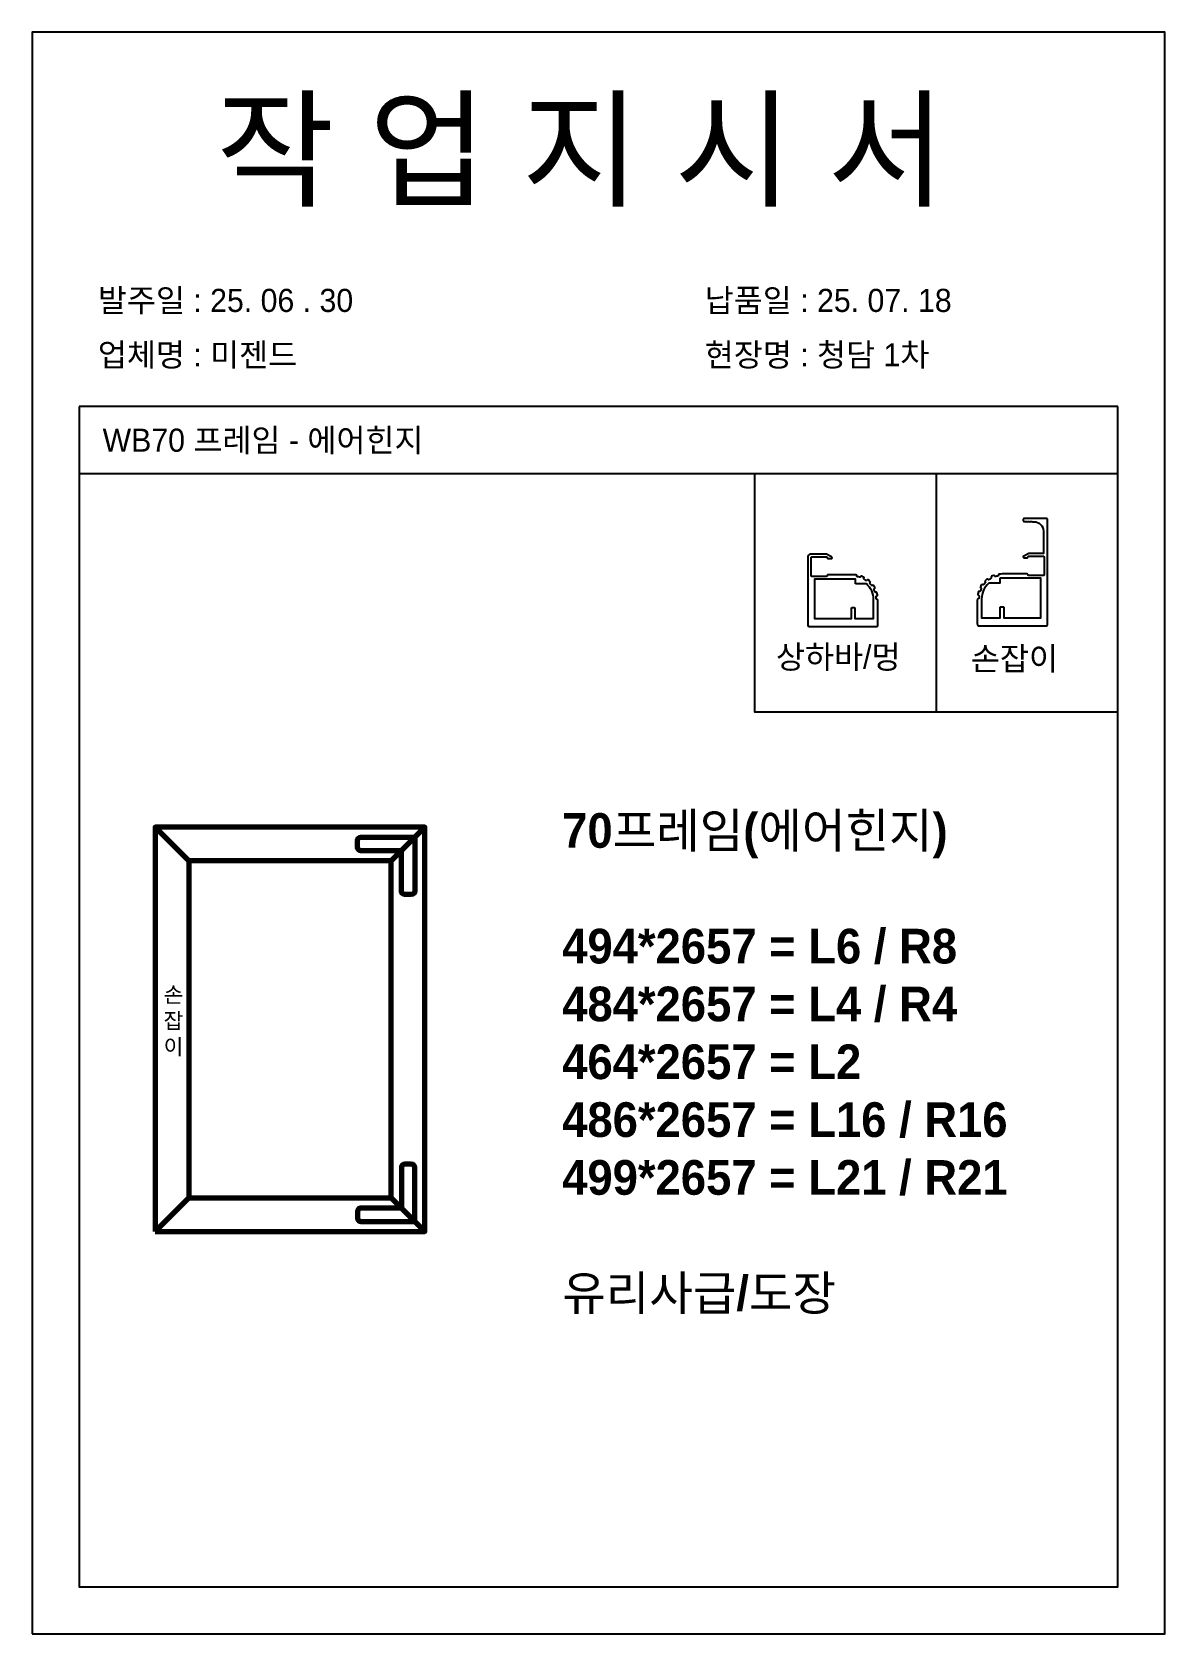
# Model space of a CAD drawing. Header units: millimetres. Extents: x -44117 to 256353, y -2095463 to 65325.
# Drawn here: x 111335 to 113015, y -173653 to -171277 of the extents above; entities that cross this region are included whole.
import ezdxf

# ---------------------------------------------------------------- set-up
doc = ezdxf.new("R2010")
doc.units = ezdxf.units.MM
doc.header["$LTSCALE"] = 10
doc.layers.add('Layer1', color=7, linetype='Continuous', lineweight=70)

msp = doc.modelspace()

# ---------------------------------------------------------------- texts
at = {"attachment_point": 1}
for s, width, heights, insert, char_height in [('{\\fGulim|b0|i0|c129|p50;작 업 지 시 서}', 3307.3198183, [-155.84554], (111607.69206, -171381.56345), 140), ('{\\fGulim|b0|i0|c129|p50;발주일 : 25. 06 . 30}', 3307.3198183, [34.50412], (111432.4827, -171658.28387), 34.3), ('{\\fGulim|b0|i0|c129|p50;납품일 : 25. 07. 18}', 3307.3198183, [-37.67976], (112332.46068, -171658.28387), 34.3), ('{\\fGulim|b0|i0|c129|p50;업체명 : 미젠드}', 3307.3198183, [33.33016], (111432.4827, -171738.94005), 34.3), ('{\\fGulim|b0|i0|c129|p50;현장명 : 청담 1차}', 3307.3198183, [-38.2735], (112332.46068, -171738.94005), 34.3), ('{\\fGulim|b0|i0|c129|p50;WB70 프레임 - 에어힌지}', 3307.3198183, [-38.22783], (111439.5249, -171865.60615), 34.3), ('{\\fGulim|b0|i0|c129|p50;상하바/멍}', 3307.3198183, [-41.60759], (112438.05323, -172187.13211), 34.3), ('{\\fGulim|b0|i0|c129|p50;손잡이}', 3307.3198183, [-38.18216], (112727.12837, -172189.61887), 34.3), ('{\\fGulim|b1|i0|c129|p50;70프레임(에어힌지)\\P\\P494*2657 = L6 / R8\\P484*2657 = L4 / R4\\P464*2657 = L2 \\P486*2657 = L16 / R16\\P499*2657 = L21 / R21\\P\\P유리사급/도장}', 3307.3198183, [-773.17917], (112121.03721, -172435.94351), 51.45), ('{\\fGulim|b0|i0|c129|p50;손\\P잡\\P이}', 291.2862081, [-105.28252], (111530.02759, -172693.49353), 23.205)]:
    msp.add_mtext_dynamic_manual_height_columns(s, width=width, gutter_width=12.5, heights=heights, dxfattribs=dict(at, insert=insert, char_height=char_height))

# ---------------------------------------------------------------- linework, layer by layer
for p, q in [((112944.88545, -171832.57066), (111404.88545, -171832.57066)), ((112944.88545, -171932.57066), (111404.88545, -171932.57066)), ((112675.60567, -171932.57066), (112675.60567, -172285.58923))]:
    msp.add_line(p, q)
for points in [[(111334.88545, -173653.40094), (113014.88545, -173653.40094), (113014.88545, -171277.40094), (111334.88545, -171277.40094)], [(112944.88545, -171932.57066), (112406.32589, -171932.57066), (112406.32589, -172285.58923), (112944.88545, -172285.58923)]]:
    msp.add_lwpolyline(points, close=True)
msp.add_lwpolyline([(111404.88545, -171832.57066), (111404.88545, -173583.40094), (112944.88545, -173583.40094), (112944.88545, -171832.57066)])
at = {"color": 7}
for points in [[(112813.49858, -172003.39241, 0.2301863539), (112815.59717, -172003.39241, -0.2466321039), (112817.45697, -172003.37056, 0.118515719), (112818.54787, -172003.63282), (112820.57571, -172003.63282, -0.4173893777), (112834.64647, -172017.55201), (112834.64647, -172050.83932), (112812.84409, -172050.83932), (112805.47992, -172054.89667, 0.855700792), (112805.84647, -172057.23932), (112810.64647, -172057.23932, 0.4142135624), (112811.84647, -172056.03932), (112811.84647, -172055.63932, -0.4142135624), (112812.64647, -172054.83932), (112834.64647, -172054.83932, -0.4142135624), (112835.84647, -172056.03932), (112835.84647, -172082.43932, -0.4142135624), (112834.64647, -172083.63932), (112812.64647, -172083.63932, -0.4142135624), (112811.84647, -172082.83932), (112811.84647, -172082.43932, 0.4142135624), (112810.64647, -172081.23932), (112773.4566, -172081.23932, 0.0308511276), (112768.92826, -172081.519, 0.4241230691), (112767.8907, -172082.8976, -0.4043730092), (112766.93304, -172084.26354, 0.022416536), (112763.93525, -172084.98325, -0.4043730092), (112762.46184, -172084.20095, 0.424123069), (112760.9115, -172083.44365, 0.022416536), (112757.86449, -172084.70576, 0.4241230691), (112757.30372, -172086.33751, -0.4043730092), (112756.81503, -172087.93254, 0.022416536), (112754.18637, -172089.54338, -0.4043730092), (112752.54333, -172089.25468, 0.424123069), (112750.83485, -172089.01353, 0.022416536), (112748.32699, -172091.15545, 0.4241230691), (112748.2979, -172092.88062, -0.4043730092), (112748.32602, -172094.5486, 0.022416536), (112746.3238, -172096.8929, -0.4043730092), (112744.67196, -172097.12606, 0.424123069), (112742.97257, -172097.42466, 0.022416536), (112741.24934, -172100.23672, 0.4241230691), (112741.75479, -172101.88644, -0.4043730092), (112742.29697, -172103.46409, 0.022416536), (112741.11717, -172106.31238, -0.4043730092), (112739.61823, -172107.04457, 0.4241230691), (112738.09429, -172107.8537, 0.022416536), (112737.32437, -172111.06063, 0.424123069), (112738.31487, -172112.47342, -0.4043730092), (112739.31803, -172113.80631, 0.022416536), (112739.07615, -172116.87977, -0.4043730092), (112737.87683, -172118.03932), (112737.8566, -172118.03932, 0.4142135624), (112736.6566, -172119.23932), (112736.6566, -172156.03282, 0.4142135624), (112738.6566, -172158.03282), (112838.64647, -172158.03282, 0.4142135624), (112840.64647, -172156.03282), (112840.64647, -172000.83282, 0.4142135624), (112838.64647, -171998.83282), (112806.64647, -171998.83282, 0.4142135624), (112804.64647, -172000.83282), (112804.64647, -172001.63282, 0.4142135624), (112806.64647, -172003.63282, 0.1244779229), (112807.59717, -172003.39241, -0.2466321039), (112809.45697, -172003.37056, 0.2404082058), (112811.63878, -172003.37056, -0.2466321039), (112813.49858, -172003.39241)], [(112769.84647, -172087.63932), (112769.84647, -172094.83932), (112753.81175, -172094.83932, 0.2205202393), (112743.0566, -172118.03932), (112743.0566, -172146.03932), (112770.64647, -172146.03932), (112770.64647, -172130.83932, -0.4142135624), (112771.44647, -172130.03932), (112775.04647, -172130.03932, -0.4142135624), (112775.84647, -172130.83932), (112775.84647, -172146.03932), (112830.64647, -172146.03932), (112830.64647, -172087.63932), (112769.84647, -172087.63932)], [(112769.84647, -172087.63932), (112769.84647, -172094.83932), (112753.81175, -172094.83932, 0.2205202393), (112743.0566, -172118.03932), (112743.0566, -172146.03932), (112770.64647, -172146.03932), (112770.64647, -172130.83932, -0.4142135624), (112771.44647, -172130.03932), (112775.04647, -172130.03932, -0.4142135624), (112775.84647, -172130.83932), (112775.84647, -172146.03932), (112830.64647, -172146.03932), (112830.64647, -172087.63932), (112769.84647, -172087.63932)]]:
    msp.add_lwpolyline(points, format="xyb", close=True, dxfattribs=at)
for points in [[(112487.2464, -172159.13596), (112587.23627, -172159.13596, 0.4142135624), (112589.23627, -172157.13596), (112589.23627, -172120.34246, 0.4142135624), (112588.03627, -172119.14246), (112588.01604, -172119.14246, -0.4043730092), (112586.81672, -172117.98291, 0.022416536), (112586.57483, -172114.90944, -0.4043730092), (112587.57799, -172113.57656, 0.424123069), (112588.56849, -172112.16376, 0.022416536), (112587.79858, -172108.95683, 0.424123069), (112586.27464, -172108.1477, -0.4043730092), (112584.7757, -172107.41552, 0.022416536), (112583.5959, -172104.56723, -0.4043730092), (112584.13807, -172102.98958, 0.424123069), (112584.64352, -172101.33985, 0.022416536), (112582.92029, -172098.5278, 0.424123069), (112581.22091, -172098.22919, -0.4043730092), (112579.56907, -172097.99604, 0.022416536), (112577.56684, -172095.65173, -0.4043730092), (112577.59496, -172093.98376, 0.4241230691), (112577.56588, -172092.25859, 0.022416536), (112575.05802, -172090.11667, 0.424123069), (112573.34953, -172090.35782, -0.4043730092), (112571.70649, -172090.64652, 0.022416536), (112569.07783, -172089.03568, -0.4043730092), (112568.58915, -172087.44065, 0.424123069), (112568.02838, -172085.8089, 0.022416536), (112564.98137, -172084.54679, 0.4241230691), (112563.43102, -172085.30409, -0.4043730092), (112561.95761, -172086.08638, 0.022416536), (112558.95983, -172085.36668, -0.4043730092), (112558.00217, -172084.00073, 0.424123069), (112556.96461, -172082.62213, 0.0308511276), (112552.43627, -172082.34246), (112515.2464, -172082.34246, 0.4142135624), (112514.0464, -172083.54246), (112514.0464, -172083.94246, -0.4142135624), (112513.2464, -172084.74246), (112491.2464, -172084.74246, -0.4142135624), (112490.0464, -172083.54246), (112490.0464, -172057.14246, -0.4142135624), (112491.2464, -172055.94246), (112513.2464, -172055.94246, -0.4142135624), (112514.0464, -172056.74246), (112514.0464, -172057.14246, 0.4142135624), (112515.2464, -172058.34246), (112520.0464, -172058.34246, 0.855700792), (112520.41294, -172055.99981), (112513.04878, -172051.94246), (112489.2464, -172051.94246, 0.4142135624), (112485.2464, -172055.94246), (112485.2464, -172157.13596, 0.4142135623), (112487.2464, -172159.13596)], [(112556.0464, -172095.94246), (112556.0464, -172088.74246), (112495.2464, -172088.74246), (112495.2464, -172147.14246), (112550.0464, -172147.14246), (112550.0464, -172131.94246, -0.4142135624), (112550.8464, -172131.14246), (112554.4464, -172131.14246, -0.4142135624), (112555.2464, -172131.94246), (112555.2464, -172147.14246), (112582.83627, -172147.14246), (112582.83627, -172119.14246, 0.2205202393), (112572.08111, -172095.94246), (112556.0464, -172095.94246)]]:
    msp.add_lwpolyline(points, format="xyb", close=True)
at = {"layer": 'Layer1'}
for p, q in [((111567.58728, -172506.68846), (111517.58728, -172456.68846)), ((111867.58728, -172506.68846), (111917.58728, -172456.68846)), ((111917.58728, -172456.68846), (111867.58728, -172506.68846)), ((111567.58728, -173006.68846), (111517.58728, -173056.68846)), ((111917.58728, -173056.68846), (111867.58728, -173006.68846))]:
    msp.add_line(p, q, dxfattribs=at)
for points in [[(111517.58728, -173056.68846), (111917.58728, -173056.68846), (111917.58728, -172456.68846), (111517.58728, -172456.68846)], [(111567.58728, -173006.68846), (111867.58728, -173006.68846), (111867.58728, -172506.68846), (111567.58728, -172506.68846)]]:
    msp.add_lwpolyline(points, close=True, dxfattribs=at)
for points in [[(111897.58728, -172556.68846), (111887.58728, -172556.68846, -0.4142135624), (111882.58728, -172551.68846), (111882.58728, -172491.68846), (111822.58728, -172491.68846, -0.4142135624), (111817.58728, -172486.68846), (111817.58728, -172476.68846, -0.4142135624), (111822.58728, -172471.68846), (111902.58728, -172471.68846), (111902.58728, -172551.68846, -0.4142135624)], [(111897.58728, -172956.68846), (111887.58728, -172956.68846, 0.4142135624), (111882.58728, -172961.68846), (111882.58728, -173021.68846), (111822.58728, -173021.68846, 0.4142135624), (111817.58728, -173026.68846), (111817.58728, -173036.68846, 0.4142135624), (111822.58728, -173041.68846), (111902.58728, -173041.68846), (111902.58728, -172961.68846, 0.4142135624)]]:
    msp.add_lwpolyline(points, format="xyb", close=True, dxfattribs=at)

msp.set_redraw_order([(e.dxf.handle, doc.entitydb.next_handle()) for e in msp.query("TEXT MTEXT ATTDEF DIMENSION ARC_DIMENSION")])  # texts and dimensions are drawn at this point

doc.saveas('drawing.dxf')
